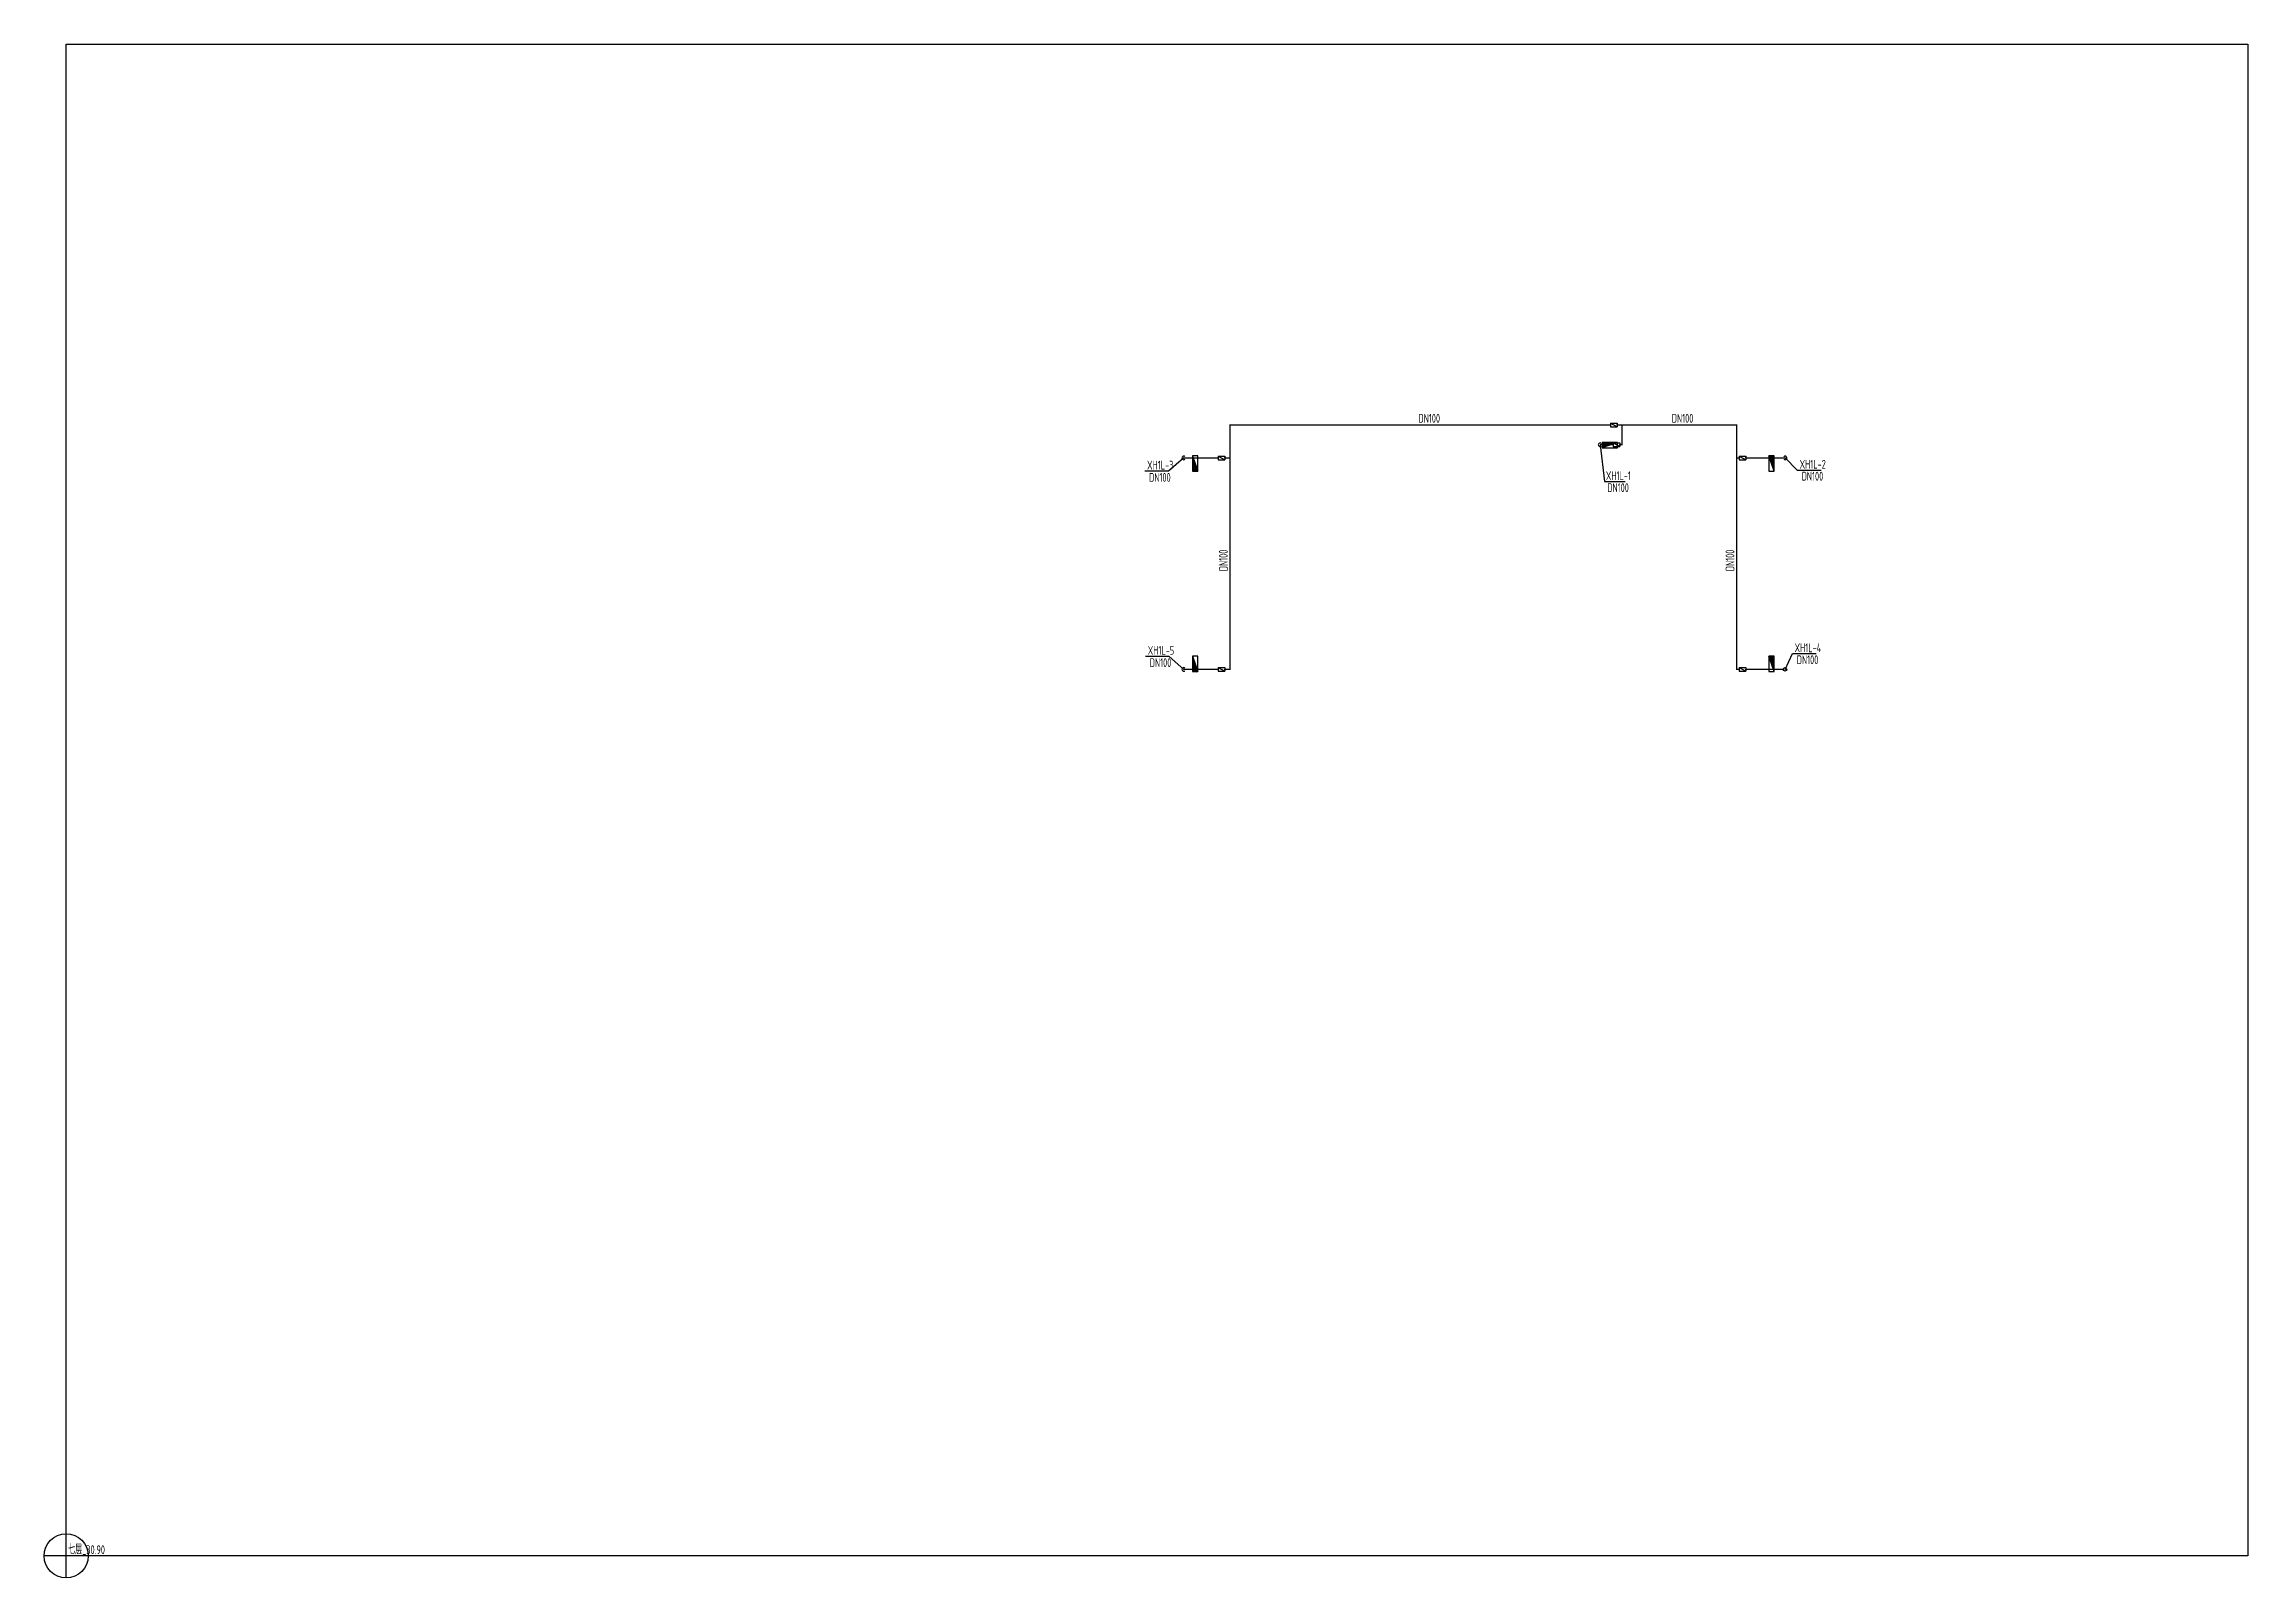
# Model space of a CAD drawing. Header units: millimetres. Extents: x 628394 to 728448, y -254879 to 810430.
# Drawn here: x 628394 to 728448, y 740781 to 810430 of the extents above; entities that cross this region are included whole.
import ezdxf

# ---------------------------------------------------------------- set-up
doc = ezdxf.new("R2010")
doc.units = ezdxf.units.MM
doc.header["$LTSCALE"] = 1000
doc.layers.get('0').update_dxf_attribs({"linetype": 'CONTINUOUS'})
for name, color, linetype in [('DIM_消防', 3, 'CONTINUOUS'), ('EQUIP_消火栓', 7, 'CONTINUOUS'), ('PIPE-消防', 1, 'CONTINUOUS'), ('S-J_配件', 31, 'CONTINUOUS'), ('TEXT_消防', 7, 'CONTINUOUS'), ('VALVE_消防', 7, 'CONTINUOUS'), ('VPIPE-消防', 1, 'CONTINUOUS')]:
    doc.layers.add(name, color=color, linetype=linetype)
doc.styles.add('_TWT_PIPEDN', font='GBENOR', dxfattribs={"width": 0.8, "height": 4, "bigfont": 'GBCBIG'})
doc.styles.add('_TWT_SERIAL', font='GBENOR', dxfattribs={"width": 0.8, "height": 4, "bigfont": 'GBCBIG'})
doc.styles.get("Standard").update_dxf_attribs({"font": 'GBENOR', "bigfont": 'GBCBIG'})

msp = doc.modelspace()

# ---------------------------------------------------------------- texts
at = {"layer": 'DIM_消防', "color": 7, "style": '_TWT_SERIAL', "width": 0.64}
for s, p in [('XH1L-3', (678471, 791110)), ('XH1L-2', (708097, 791150, -3000)), ('DN100', (678561, 790553)), ('XH1L-1', (699300, 790629)), ('DN100', (699364, 790086)), ('DN100', (708188, 790607, -3000)), ('XH1L-5', (678501, 782699)), ('DN100', (678591, 782141)), ('XH1L-4', (707869, 782816)), ('DN100', (707964, 782273))]:
    msp.add_text(s, height=400, dxfattribs=at).set_placement(p)
at = {"layer": 'TEXT_消防', "style": '_TWT_PIPEDN', "width": 0.64}
for p in [(690791, 793236), (702291, 793236)]:
    msp.add_text('DN100', height=400, dxfattribs=at).set_placement(p)
for p in [(682133, 786494), (705133, 786494)]:
    msp.add_text('DN100', height=400, rotation=90, dxfattribs=at).set_placement(p)

# ---------------------------------------------------------------- blocks, each defined once
blk = doc.blocks.new('$TwtSys$00000434')
for p, q in [((-0.5, 0.5), (-0.5, -0.5)), ((-0.5, -0.5), (0.5, 0.5)), ((0.5, 0.5), (-0.5, 0.5)), ((0.5, -0.5), (0.5, 0.5)), ((-0.5, -0.5), (0.5, -0.5))]:
    blk.add_line(p, q)
blk.add_solid([(0.5, -0.5), (0.5, 0.5), (-0.5, -0.5)])
blk = doc.blocks.new('$VALVE$00000316')
for p, q in [((-125, 72), (125, -72)), ((-125, 72), (-125, -72)), ((-125, 72), (125, 72)), ((125, 72), (125, -72)), ((-125, -72), (125, -72))]:
    blk.add_line(p, q)
at = {"const_width": 21.1}
blk.add_lwpolyline([(-11, 0, 1), (11, 0, 1)], format="xyb", close=True, dxfattribs=at)
for p in [(-125, 0), (125, 0)]:
    blk.add_point(p)
at = {"color": 7, "flags": 9}
for tag in ['XSIZE', 'YSIZE']:
    blk.add_attdef(tag, (0, 0), '', height=0.5, dxfattribs=at)
blk = doc.blocks.new('Floorbase')
for p, q in [((0, 0), (-1000, 0)), ((0, -1000), (0, 0))]:
    blk.add_line(p, q)
blk.add_circle((0, 0), 1000)
at = {"style": '_TWT_PIPEDN', "width": 0.8}
blk.add_attdef('Elevation', (92, 81), '', height=400, dxfattribs=at)

# ---------------------------------------------------------------- hatches: boundary and pattern name
at = {"layer": 'PIPE-消防'}
for points in [[(682233, 793136), (682203, 793136), (682203, 793166)], [(682233, 793136), (682233, 793166), (682203, 793166)], [(705233, 793136), (705233, 793166), (705263, 793166)], [(705233, 793136), (705263, 793136), (705263, 793166)], [(700033, 792236), (700033, 792206), (700063, 792206)], [(700033, 792236), (700063, 792236), (700063, 792206)], [(682233, 782036), (682233, 782006), (682263, 782006)], [(682233, 782036), (682263, 782036), (682263, 782006)], [(705233, 782036), (705203, 782036), (705203, 782006)], [(705233, 782036), (705233, 782006), (705203, 782006)]]:
    msp.add_hatch(color=256, dxfattribs=at).paths.add_polyline_path(points)

# ---------------------------------------------------------------- linework, layer by layer
at = {"layer": 'DIM_消防'}
for p, q in [((680133, 791636), (679442, 791033)), ((699033, 792236), (699231, 790566)), ((707433, 791636, -3000), (707990, 791087, -3000)), ((679442, 791033), (678362, 791033)), ((699231, 790566), (700180, 790566)), ((707990, 791087, -3000), (709070, 791087, -3000)), ((679472, 782621), (678393, 782621)), ((680133, 782036), (679472, 782621)), ((707433, 782036), (707766, 782753)), ((707766, 782753), (708846, 782753))]:
    msp.add_line(p, q, dxfattribs=at)
at = {"layer": 'PIPE-消防', "const_width": 60}
for points in [[(682233, 791636), (682233, 793136)], [(699510, 793136), (682233, 793136)], [(700033, 793136), (699810, 793136)], [(705233, 793136), (700033, 793136)], [(700033, 792236), (700033, 793136)], [(705233, 791636), (705233, 793136)], [(680133, 791636), (681697, 791636)], [(681997, 791636), (682233, 791636)], [(682233, 782036), (682233, 791636)], [(699033, 792236), (699635, 792236)], [(699935, 792236), (700033, 792236)], [(705347, 791636), (705233, 791636)], [(705233, 782036), (705233, 791636)], [(707433, 791636), (705647, 791636)], [(680133, 782036), (681697, 782036)], [(681997, 782036), (682233, 782036)], [(705347, 782036), (705233, 782036)], [(707353, 782036), (705647, 782036)]]:
    msp.add_lwpolyline(points, dxfattribs=at)
at = {"layer": 'S-J_配件'}
msp.add_lwpolyline([(629394, 810430), (728448, 810430), (728448, 741781), (629394, 741781)], close=True, dxfattribs=at)
at = {"layer": 'VPIPE-消防'}
msp.add_circle((707433, 782036), 80, dxfattribs=at)
msp.add_circle((707433, 782036), 80, dxfattribs=at)
for centre, start, end in [((680133, 791636), 45, 315), ((699033, 792236), 45, 315), ((707433, 791636), 225, 135), ((680133, 782036), 45, 315)]:
    msp.add_arc(centre, 80, start, end, dxfattribs=at)

# ---------------------------------------------------------------- block references
at = {"layer": 'EQUIP_消火栓', "xscale": 700, "yscale": 240, "zscale": 700}
for p, rotation in [((680653, 791386), 270), ((699483, 792216), 180), ((706813, 791386), 89.99999999999997), ((680653, 782286), 270), ((706813, 782286), 89.99999999999999)]:
    msp.add_blockref('$TwtSys$00000434', p, dxfattribs=dict(at, rotation=rotation))
at = {"layer": 'S-J_配件'}
msp.add_blockref('Floorbase', (629394, 741781), dxfattribs=at).add_auto_attribs({'Elevation': '七层_30.90'})
at = {"layer": 'VALVE_消防', "xscale": -1.2, "yscale": -1.2, "zscale": 1.2, "rotation": 180}
for p in [(699660, 793136), (705497, 791636), (705497, 782036)]:
    msp.add_blockref('$VALVE$00000316', p, dxfattribs=at)
at = {"layer": 'VALVE_消防', "xscale": 1.2, "yscale": 1.2, "zscale": 1.2}
for p in [(681847, 791636), (699785, 792236), (681847, 782036)]:
    msp.add_blockref('$VALVE$00000316', p, dxfattribs=at)

msp.set_redraw_order([(e.dxf.handle, doc.entitydb.next_handle()) for e in msp.query("TEXT MTEXT ATTDEF DIMENSION ARC_DIMENSION")])  # texts and dimensions are drawn at this point

doc.saveas('drawing.dxf')
